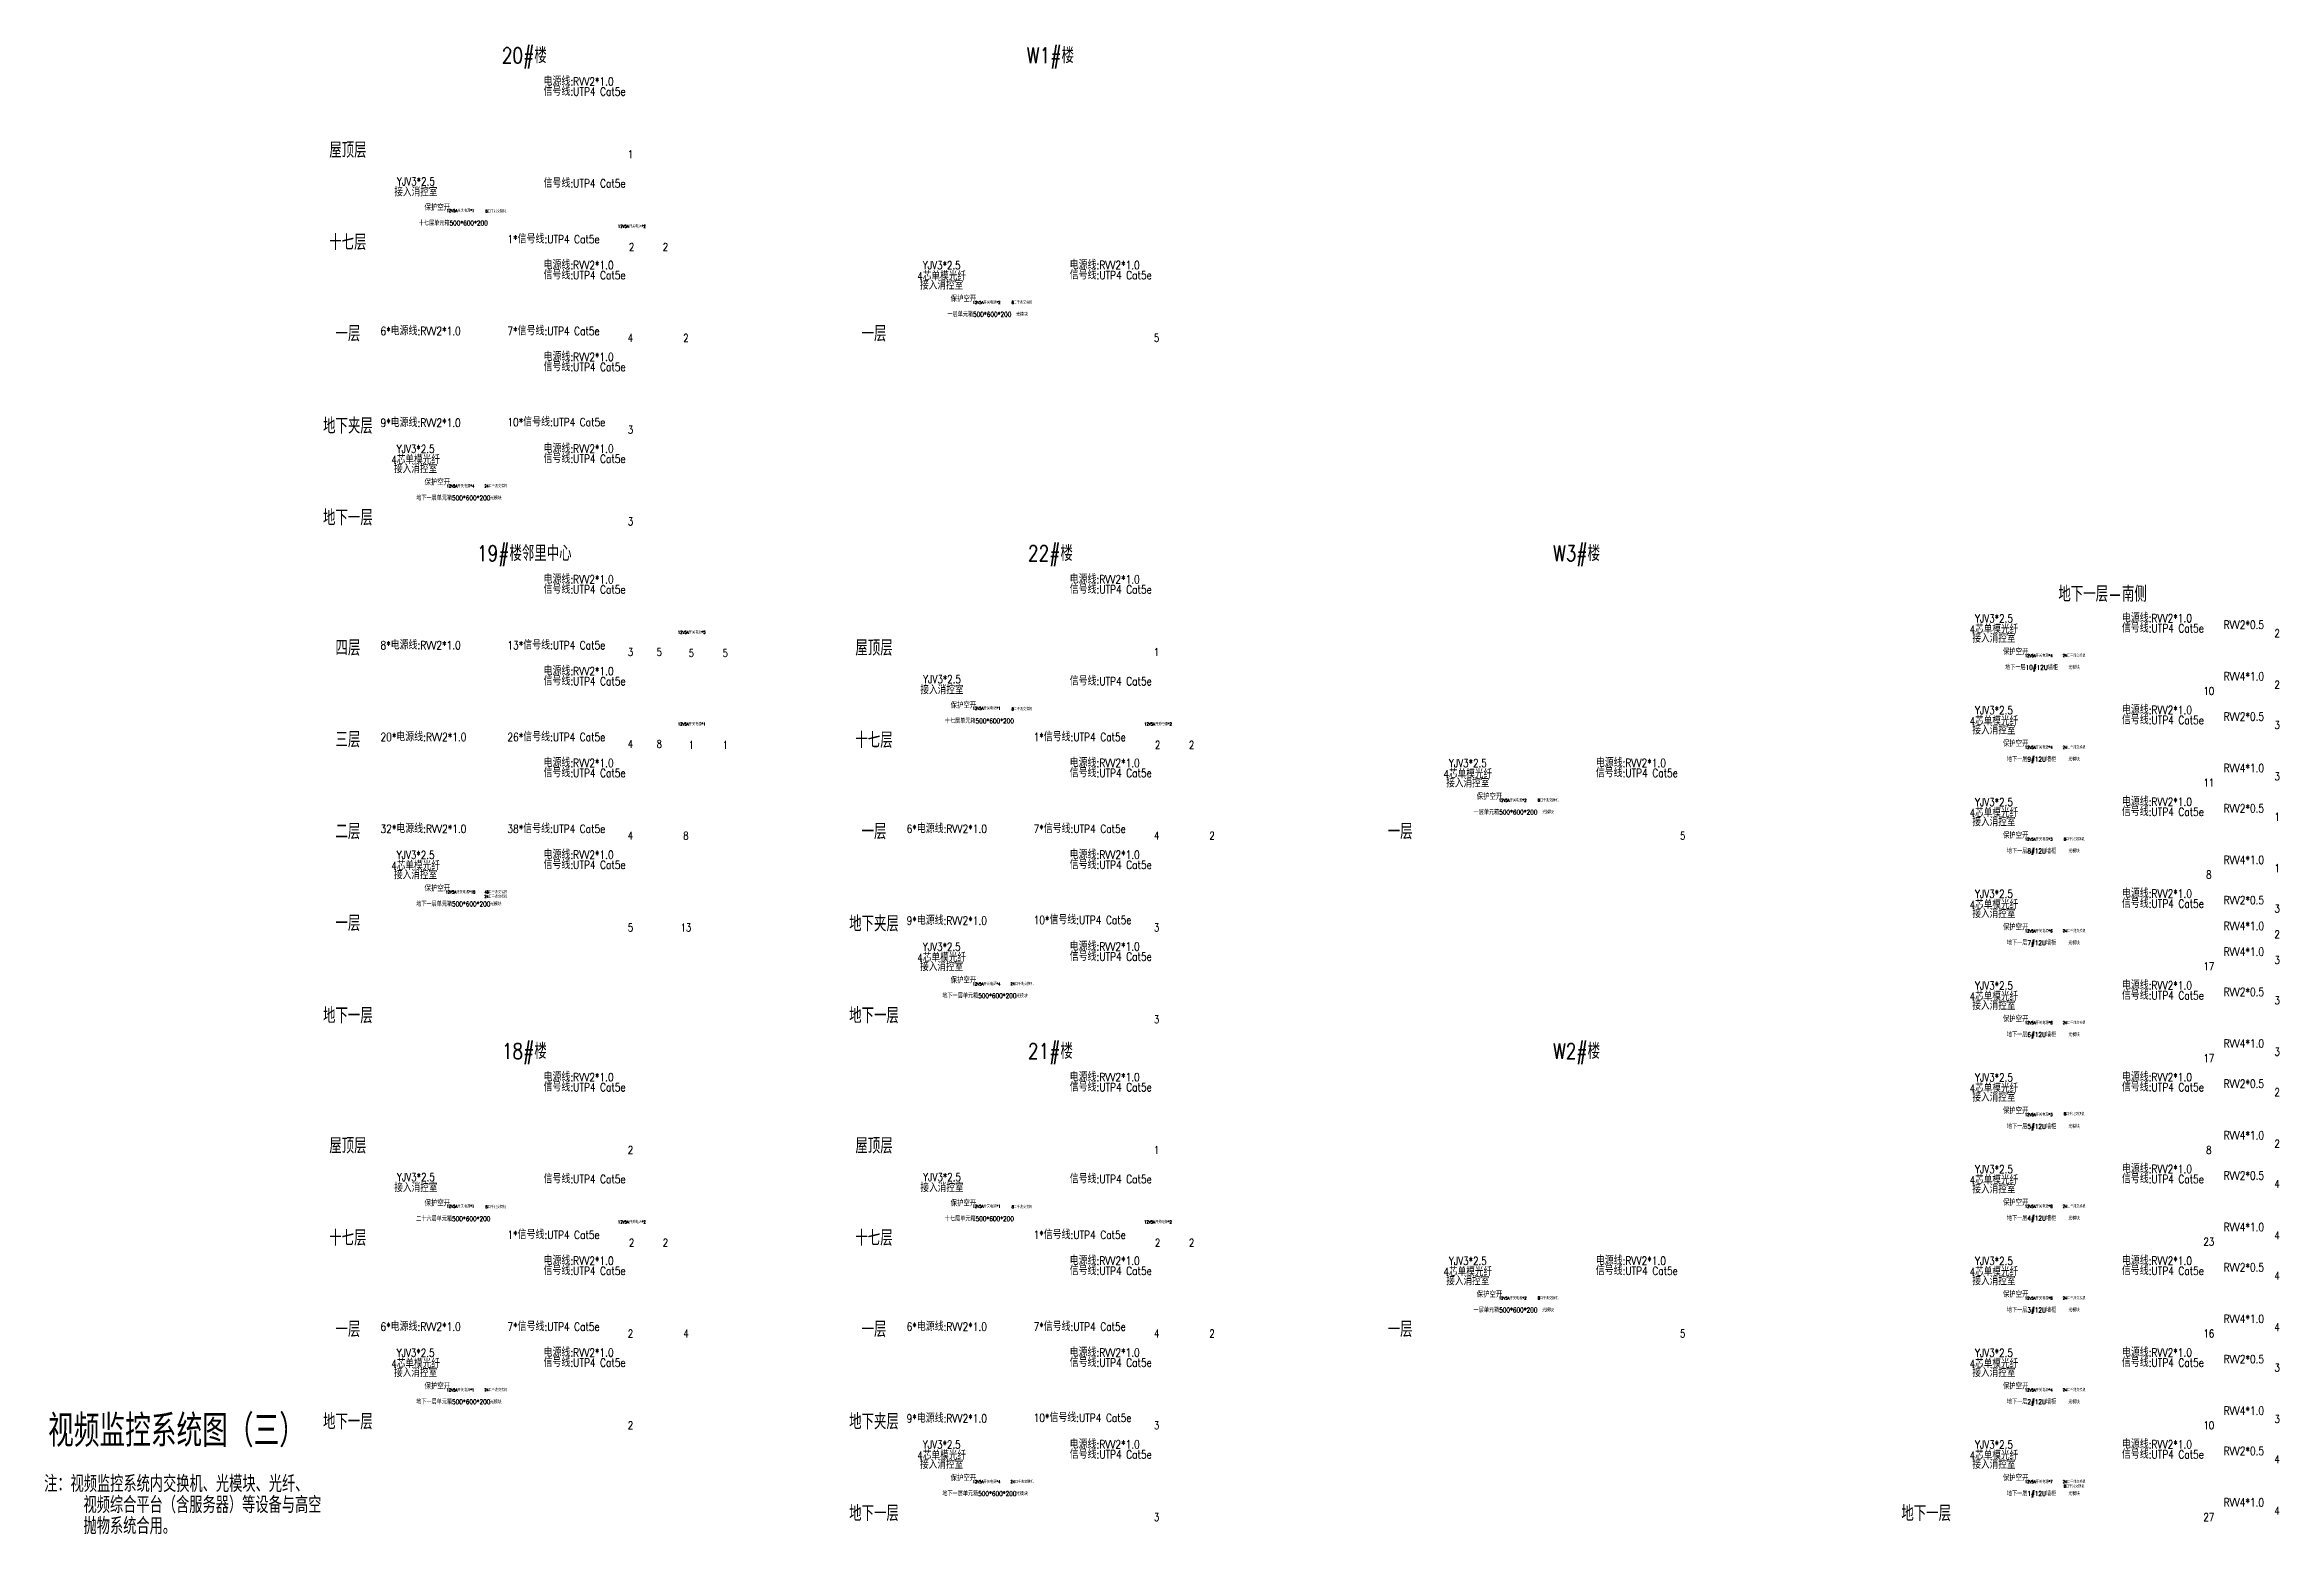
# Model space of a CAD drawing. Extents: x 2114868 to 5528286, y 1846921 to 2016792.
# Drawn here: x 2597116 to 2681957, y 1846921 to 1903473 of the extents above; entities that cross this region are included whole.
import ezdxf
from ezdxf.enums import TextEntityAlignment as Align

# ---------------------------------------------------------------- set-up
doc = ezdxf.new("R2010")
doc.units = 0
doc.header["$LTSCALE"] = 1000
doc.header["$MEASUREMENT"] = 0
for name, color, linetype in [('PUB_TITLE', 4, 'Continuous'), ('T-EQUP-LIST-PLAN', 3, 'Continuous'), ('智能化', 7, 'Continuous')]:
    doc.layers.add(name, color=color, linetype=linetype)
doc.styles.add('_TEL_DIM', font='SIMPLEX', dxfattribs={"width": 0.8, "height": 3.5, "bigfont": 'HZTXT'})
doc.styles.add('HZTXT', font='SIMPLEX.shx', dxfattribs={"width": 0.8, "height": 2500, "bigfont": 'HZTXT.shx'})

msp = doc.modelspace()

# ---------------------------------------------------------------- texts
at = {"layer": 'PUB_TITLE', "style": 'HZTXT', "width": 0.8}
msp.add_text('视频监控系统图（三）', height=1218.8, dxfattribs=at).set_placement((2597245, 1850241))
at = {"layer": 'T-EQUP-LIST-PLAN', "style": '_TEL_DIM', "width": 0.8}
for s, height, p in [('20#楼', 590, (2615324, 1903023)), ('W1#楼', 590, (2635299, 1903023)), ('屋顶层', 590, (2608627, 1899485)), ('1', 295, (2619358, 1899313)), ('十七层', 590, (2608627, 1896000)), ('2', 295, (2619397, 1895792)), ('2', 295, (2620684, 1895792)), ('一层', 590, (2608627, 1892515)), ('一层', 590, (2628602, 1892515)), ('4', 295, (2619358, 1892343)), ('2', 295, (2621460, 1892343)), ('5', 295, (2639333, 1892343)), ('地下夹层', 590, (2608627, 1889030)), ('3', 295, (2619358, 1888858)), ('地下一层', 590, (2608627, 1885545)), ('3', 295, (2619358, 1885373)), ('19#楼邻里中心', 590, (2615324, 1884123)), ('22#楼', 590, (2635299, 1884123)), ('W3#楼', 590, (2655273, 1884123)), ('地下一层-南侧', 590, (2675248, 1882648)), ('2', 295, (2681876, 1881131)), ('四层', 590, (2608627, 1880585)), ('3', 295, (2619358, 1880413)), ('5', 295, (2620449, 1880413)), ('5', 295, (2621669, 1880377)), ('5', 295, (2622956, 1880377)), ('屋顶层', 590, (2628602, 1880585)), ('1', 295, (2639333, 1880413)), ('2', 295, (2681876, 1879179)), ('10', 295, (2679282, 1878938)), ('3', 295, (2681876, 1877646)), ('三层', 590, (2608627, 1877100)), ('4', 295, (2619358, 1876928)), ('8', 295, (2620449, 1876928)), ('1', 295, (2621669, 1876892)), ('1', 295, (2622956, 1876892)), ('十七层', 590, (2628602, 1877100)), ('2', 295, (2639371, 1876892)), ('2', 295, (2640659, 1876892)), ('11', 295, (2679282, 1875453)), ('3', 295, (2681876, 1875694)), ('1', 295, (2681876, 1874161)), ('二层', 590, (2608627, 1873615)), ('4', 295, (2619358, 1873443)), ('8', 295, (2621460, 1873443)), ('一层', 590, (2628602, 1873615)), ('4', 295, (2639333, 1873443)), ('2', 295, (2641435, 1873443)), ('一层', 590, (2648577, 1873615)), ('5', 295, (2659307, 1873443)), ('8', 295, (2679282, 1871968)), ('1', 295, (2681876, 1872209)), ('3', 295, (2681876, 1870676)), ('一层', 590, (2608627, 1870130)), ('5', 295, (2619358, 1869958)), ('13', 295, (2621460, 1869958)), ('地下夹层', 590, (2628602, 1870130)), ('3', 295, (2639333, 1869958)), ('2', 295, (2681876, 1869697)), ('17', 295, (2679282, 1868483)), ('3', 295, (2681876, 1868724)), ('地下一层', 590, (2608627, 1866645)), ('地下一层', 590, (2628602, 1866645)), ('3', 295, (2639333, 1866473)), ('3', 295, (2681876, 1867191)), ('18#楼', 590, (2615324, 1865223)), ('21#楼', 590, (2635299, 1865223)), ('W2#楼', 590, (2655273, 1865223)), ('17', 295, (2679282, 1864998)), ('3', 295, (2681876, 1865239)), ('2', 295, (2681876, 1863706)), ('屋顶层', 590, (2608627, 1861685)), ('2', 295, (2619358, 1861513)), ('屋顶层', 590, (2628602, 1861685)), ('1', 295, (2639333, 1861513)), ('8', 295, (2679282, 1861513)), ('2', 295, (2681876, 1861754)), ('4', 295, (2681876, 1860221)), ('十七层', 590, (2608627, 1858200)), ('2', 295, (2619397, 1857992)), ('2', 295, (2620684, 1857992)), ('十七层', 590, (2628602, 1858200)), ('2', 295, (2639371, 1857992)), ('2', 295, (2640659, 1857992)), ('23', 295, (2679282, 1858028)), ('4', 295, (2681876, 1858269)), ('4', 295, (2681876, 1856736)), ('一层', 590, (2608627, 1854715)), ('2', 295, (2619358, 1854543)), ('4', 295, (2621460, 1854543)), ('一层', 590, (2628602, 1854715)), ('4', 295, (2639333, 1854543)), ('2', 295, (2641435, 1854543)), ('一层', 590, (2648577, 1854715)), ('5', 295, (2659307, 1854543)), ('16', 295, (2679282, 1854543)), ('4', 295, (2681876, 1854784)), ('3', 295, (2681876, 1853251)), ('地下一层', 590, (2608627, 1851230)), ('地下夹层', 590, (2628602, 1851230)), ('3', 295, (2681876, 1851299)), ('2', 295, (2619358, 1851058)), ('3', 295, (2639333, 1851058)), ('10', 295, (2679282, 1851058)), ('4', 295, (2681876, 1849766)), ('地下一层', 590, (2628602, 1847745)), ('地下一层', 590, (2668551, 1847745)), ('4', 295, (2681876, 1847814)), ('3', 295, (2639333, 1847573)), ('27', 295, (2679282, 1847573))]:
    msp.add_text(s, height=height, dxfattribs=at).set_placement(p, align=Align.MIDDLE)
at = {"layer": '智能化', "color": 120, "style": '_TEL_DIM', "width": 0.8}
for s, height, p in [('电源线:RVV2*1.0', 313.59, (2616057, 1901918)), ('信号线:UTP4 Cat5e', 313.59, (2616057, 1901536)), ('信号线:UTP4 Cat5e', 313.59, (2616057, 1898051)), ('1*信号线:UTP4 Cat5e', 313.59, (2614685, 1895932)), ('信号线:UTP4 Cat5e', 313.59, (2616057, 1894566)), ('电源线:RVV2*1.0', 313.59, (2616057, 1894948)), ('信号线:UTP4 Cat5e', 313.59, (2636032, 1894566)), ('电源线:RVV2*1.0', 313.59, (2636032, 1894948)), ('6*电源线:RVV2*1.0', 313.59, (2609865, 1892447)), ('7*信号线:UTP4 Cat5e', 313.59, (2614685, 1892447)), ('信号线:UTP4 Cat5e', 313.59, (2616057, 1891081)), ('电源线:RVV2*1.0', 313.59, (2616057, 1891463)), ('9*电源线:RVV2*1.0', 313.59, (2609865, 1888962)), ('10*信号线:UTP4 Cat5e', 313.59, (2614685, 1888987)), ('信号线:UTP4 Cat5e', 313.59, (2616057, 1887596)), ('电源线:RVV2*1.0', 313.59, (2616057, 1887978)), ('信号线:UTP4 Cat5e', 313.59, (2616057, 1882636)), ('电源线:RVV2*1.0', 313.59, (2616057, 1883018)), ('信号线:UTP4 Cat5e', 313.59, (2636032, 1882636)), ('电源线:RVV2*1.0', 313.59, (2636032, 1883018)), ('电源线:RVV2*1.0', 313.59, (2675981, 1881543)), ('信号线:UTP4 Cat5e', 313.59, (2675981, 1881161)), ('RVV2*0.5', 313.6, (2679843, 1881294)), ('8*电源线:RVV2*1.0', 313.59, (2609865, 1880517)), ('13*信号线:UTP4 Cat5e', 313.59, (2614685, 1880517)), ('信号线:UTP4 Cat5e', 313.59, (2616057, 1879151)), ('电源线:RVV2*1.0', 313.59, (2616057, 1879533)), ('信号线:UTP4 Cat5e', 313.59, (2636032, 1879151)), ('RVV4*1.0', 313.6, (2679843, 1879338)), ('电源线:RVV2*1.0', 313.59, (2675981, 1878058)), ('信号线:UTP4 Cat5e', 313.59, (2675981, 1877676)), ('RVV2*0.5', 313.6, (2679843, 1877809)), ('20*电源线:RVV2*1.0', 313.59, (2609865, 1877032)), ('26*信号线:UTP4 Cat5e', 313.59, (2614685, 1877032)), ('1*信号线:UTP4 Cat5e', 313.59, (2634660, 1877032)), ('信号线:UTP4 Cat5e', 313.59, (2616057, 1875666)), ('电源线:RVV2*1.0', 313.59, (2616057, 1876048)), ('信号线:UTP4 Cat5e', 313.59, (2636032, 1875666)), ('电源线:RVV2*1.0', 313.59, (2636032, 1876048)), ('信号线:UTP4 Cat5e', 313.59, (2656007, 1875666)), ('电源线:RVV2*1.0', 313.59, (2656007, 1876048)), ('RVV4*1.0', 313.6, (2679843, 1875853)), ('信号线:UTP4 Cat5e', 313.59, (2675981, 1874191)), ('电源线:RVV2*1.0', 313.59, (2675981, 1874573)), ('RVV2*0.5', 313.6, (2679843, 1874324)), ('32*电源线:RVV2*1.0', 313.59, (2609865, 1873547)), ('38*信号线:UTP4 Cat5e', 313.59, (2614685, 1873547)), ('6*电源线:RVV2*1.0', 313.59, (2629840, 1873547)), ('7*信号线:UTP4 Cat5e', 313.59, (2634660, 1873547)), ('信号线:UTP4 Cat5e', 313.59, (2616057, 1872181)), ('电源线:RVV2*1.0', 313.59, (2616057, 1872563)), ('信号线:UTP4 Cat5e', 313.59, (2636032, 1872181)), ('电源线:RVV2*1.0', 313.59, (2636032, 1872563)), ('RVV4*1.0', 313.6, (2679843, 1872368)), ('信号线:UTP4 Cat5e', 313.59, (2675981, 1870706)), ('电源线:RVV2*1.0', 313.59, (2675981, 1871088)), ('RVV2*0.5', 313.6, (2679843, 1870839)), ('9*电源线:RVV2*1.0', 313.59, (2629840, 1870062)), ('10*信号线:UTP4 Cat5e', 313.59, (2634660, 1870087)), ('RVV4*1.0', 313.6, (2679843, 1869860)), ('电源线:RVV2*1.0', 313.59, (2636032, 1869078)), ('RVV4*1.0', 313.6, (2679843, 1868883)), ('信号线:UTP4 Cat5e', 313.59, (2636032, 1868696)), ('信号线:UTP4 Cat5e', 313.59, (2675981, 1867221)), ('电源线:RVV2*1.0', 313.59, (2675981, 1867603)), ('RVV2*0.5', 313.6, (2679843, 1867354)), ('RVV4*1.0', 313.6, (2679843, 1865398)), ('信号线:UTP4 Cat5e', 313.59, (2616057, 1863736)), ('电源线:RVV2*1.0', 313.59, (2616057, 1864118)), ('信号线:UTP4 Cat5e', 313.59, (2636032, 1863736)), ('电源线:RVV2*1.0', 313.59, (2636032, 1864118)), ('信号线:UTP4 Cat5e', 313.59, (2675981, 1863736)), ('电源线:RVV2*1.0', 313.59, (2675981, 1864118)), ('RVV2*0.5', 313.6, (2679843, 1863869)), ('RVV4*1.0', 313.6, (2679843, 1861913)), ('信号线:UTP4 Cat5e', 313.59, (2616057, 1860251)), ('信号线:UTP4 Cat5e', 313.59, (2636032, 1860251)), ('信号线:UTP4 Cat5e', 313.59, (2675981, 1860251)), ('电源线:RVV2*1.0', 313.59, (2675981, 1860633)), ('RVV2*0.5', 313.6, (2679843, 1860384)), ('1*信号线:UTP4 Cat5e', 313.59, (2614685, 1858132)), ('1*信号线:UTP4 Cat5e', 313.59, (2634660, 1858132)), ('RVV4*1.0', 313.6, (2679843, 1858428)), ('电源线:RVV2*1.0', 313.59, (2616057, 1857148)), ('电源线:RVV2*1.0', 313.59, (2636032, 1857148)), ('电源线:RVV2*1.0', 313.59, (2656007, 1857148)), ('电源线:RVV2*1.0', 313.59, (2675981, 1857148)), ('RVV2*0.5', 313.6, (2679843, 1856899)), ('信号线:UTP4 Cat5e', 313.59, (2616057, 1856766)), ('信号线:UTP4 Cat5e', 313.59, (2636032, 1856766)), ('信号线:UTP4 Cat5e', 313.59, (2656007, 1856766)), ('信号线:UTP4 Cat5e', 313.59, (2675981, 1856766)), ('6*电源线:RVV2*1.0', 313.59, (2609865, 1854647)), ('7*信号线:UTP4 Cat5e', 313.59, (2614685, 1854647)), ('6*电源线:RVV2*1.0', 313.59, (2629840, 1854647)), ('7*信号线:UTP4 Cat5e', 313.59, (2634660, 1854647)), ('RVV4*1.0', 313.6, (2679843, 1854943)), ('电源线:RVV2*1.0', 313.59, (2616057, 1853663)), ('电源线:RVV2*1.0', 313.59, (2636032, 1853663)), ('电源线:RVV2*1.0', 313.59, (2675981, 1853663)), ('信号线:UTP4 Cat5e', 313.59, (2616057, 1853281)), ('信号线:UTP4 Cat5e', 313.59, (2636032, 1853281)), ('信号线:UTP4 Cat5e', 313.59, (2675981, 1853281)), ('RVV2*0.5', 313.6, (2679843, 1853414)), ('9*电源线:RVV2*1.0', 313.59, (2629840, 1851162)), ('10*信号线:UTP4 Cat5e', 313.59, (2634660, 1851187)), ('RVV4*1.0', 313.6, (2679843, 1851458)), ('电源线:RVV2*1.0', 313.59, (2636032, 1850178)), ('电源线:RVV2*1.0', 313.59, (2675981, 1850178)), ('信号线:UTP4 Cat5e', 313.59, (2636032, 1849796)), ('信号线:UTP4 Cat5e', 313.59, (2675981, 1849796)), ('RVV2*0.5', 313.6, (2679843, 1849929)), ('RVV4*1.0', 313.6, (2679843, 1847973))]:
    msp.add_text(s, height=height, dxfattribs=at).set_placement(p)
at = {"layer": '智能化', "color": 2, "linetype": 'ByBlock', "style": '_TEL_DIM', "width": 0.8}
for s, height, p in [('YJV3*2.5', 303.5, (2611209, 1898283)), ('接入消控室', 303.5, (2611209, 1897870)), ('12V5A开关电源*1', 112.5, (2612900, 1897177)), ('8口千兆交换机', 108, (2614243, 1897153)), ('十七层单元箱500*600*200', 180, (2612628, 1896700)), ('12V5A开关电源*2', 112.5, (2619411, 1896580)), ('YJV3*2.5', 303.5, (2631172, 1895097)), ('4芯单模光纤', 303.5, (2631172, 1894681)), ('接入消控室', 303.5, (2631172, 1894332)), ('12V5A开关电源*2', 112.5, (2632875, 1893686)), ('8口千兆交换机', 108, (2634218, 1893689)), ('一层单元箱500*600*200', 180, (2632603, 1893236)), ('光模块', 135, (2634218, 1893236)), ('YJV3*2.5', 303.5, (2611198, 1888127)), ('4芯单模光纤', 303.5, (2611198, 1887711)), ('接入消控室', 303.5, (2611198, 1887362)), ('地下一层单元箱500*600*200', 180, (2612628, 1886266)), ('12V5A开关电源*4', 112.5, (2612900, 1886716)), ('24口千兆交换机', 108, (2614243, 1886719)), ('光模块', 135, (2614244, 1886266)), ('YJV3*2.5', 303.5, (2671122, 1881692)), ('12V5A开关电源*5', 112.5, (2621683, 1881165)), ('4芯单模光纤', 303.5, (2671122, 1881276)), ('接入消控室', 303.5, (2671122, 1880927)), ('12V5A开关电源*4', 112.5, (2672824, 1880281)), ('24口千兆交换机', 108, (2674167, 1880284)), ('YJV3*2.5', 303.5, (2631184, 1879383)), ('地下一层10#12U墙柜', 180, (2672552, 1879831)), ('光模块', 135, (2674168, 1879831)), ('接入消控室', 303.5, (2631184, 1878970)), ('12V5A开关电源*1', 112.5, (2621683, 1877680)), ('十七层单元箱500*600*200', 180, (2632603, 1877800)), ('12V5A开关电源*1', 112.5, (2632875, 1878277)), ('8口千兆交换机', 108, (2634218, 1878253)), ('12V5A开关电源*2', 112.5, (2639385, 1877680)), ('YJV3*2.5', 303.5, (2671122, 1878207)), ('4芯单模光纤', 303.5, (2671122, 1877791)), ('接入消控室', 303.5, (2671122, 1877442)), ('12V5A开关电源*4', 112.5, (2672824, 1876796)), ('24口千兆交换机', 108, (2674167, 1876799)), ('YJV3*2.5', 303.5, (2651147, 1876197)), ('4芯单模光纤', 303.5, (2651147, 1875781)), ('地下一层9#12U墙柜', 180, (2672552, 1876346)), ('光模块', 135, (2674168, 1876346)), ('接入消控室', 303.5, (2651147, 1875432)), ('一层单元箱500*600*200', 180, (2652578, 1874336)), ('12V5A开关电源*2', 112.5, (2652850, 1874786)), ('8口千兆交换机', 108, (2654192, 1874789)), ('光模块', 135, (2654193, 1874336)), ('YJV3*2.5', 303.5, (2671122, 1874722)), ('4芯单模光纤', 303.5, (2671122, 1874306)), ('接入消控室', 303.5, (2671122, 1873957)), ('12V5A开关电源*3', 112.5, (2672824, 1873311)), ('8口千兆交换机', 108, (2674167, 1873314)), ('YJV3*2.5', 303.5, (2611198, 1872712)), ('4芯单模光纤', 303.5, (2611198, 1872296)), ('地下一层8#12U墙柜', 180, (2672552, 1872861)), ('光模块', 135, (2674168, 1872861)), ('接入消控室', 303.5, (2611198, 1871947)), ('地下一层单元箱500*600*200', 180, (2612628, 1870851)), ('12V5A开关电源*19', 112.5, (2612900, 1871301)), ('48口千兆交换机', 108, (2614243, 1871304)), ('24口千兆交换机', 108, (2614243, 1871133)), ('光模块', 135, (2614244, 1870851)), ('YJV3*2.5', 303.5, (2671122, 1871237)), ('4芯单模光纤', 303.5, (2671122, 1870821)), ('接入消控室', 303.5, (2671122, 1870472)), ('YJV3*2.5', 303.5, (2631172, 1869227)), ('地下一层7#12U墙柜', 180, (2672552, 1869376)), ('12V5A开关电源*6', 112.5, (2672824, 1869826)), ('24口千兆交换机', 108, (2674167, 1869829)), ('光模块', 135, (2674168, 1869376)), ('4芯单模光纤', 303.5, (2631172, 1868811)), ('接入消控室', 303.5, (2631172, 1868462)), ('地下一层单元箱500*600*200', 180, (2632603, 1867366)), ('12V5A开关电源*4', 112.5, (2632875, 1867816)), ('24口千兆交换机', 108, (2634218, 1867819)), ('光模块', 135, (2634218, 1867366)), ('YJV3*2.5', 303.5, (2671122, 1867752)), ('4芯单模光纤', 303.5, (2671122, 1867336)), ('接入消控室', 303.5, (2671122, 1866987)), ('地下一层6#12U墙柜', 180, (2672552, 1865891)), ('12V5A开关电源*6', 112.5, (2672824, 1866341)), ('24口千兆交换机', 108, (2674167, 1866344)), ('光模块', 135, (2674168, 1865891)), ('YJV3*2.5', 303.5, (2671122, 1864267)), ('4芯单模光纤', 303.5, (2671122, 1863851)), ('接入消控室', 303.5, (2671122, 1863502)), ('地下一层5#12U墙柜', 180, (2672552, 1862406)), ('12V5A开关电源*3', 112.5, (2672824, 1862856)), ('8口千兆交换机', 108, (2674167, 1862881)), ('光模块', 135, (2674168, 1862406)), ('YJV3*2.5', 303.5, (2611209, 1860483)), ('YJV3*2.5', 303.5, (2631184, 1860483)), ('YJV3*2.5', 303.5, (2671122, 1860782)), ('接入消控室', 303.5, (2611209, 1860070)), ('接入消控室', 303.5, (2631184, 1860070)), ('4芯单模光纤', 303.5, (2671122, 1860366)), ('接入消控室', 303.5, (2671122, 1860017)), ('二十六层单元箱500*600*200', 180, (2612628, 1858900)), ('12V5A开关电源*1', 112.5, (2612900, 1859377)), ('8口千兆交换机', 108, (2614243, 1859353)), ('十七层单元箱500*600*200', 180, (2632603, 1858900)), ('12V5A开关电源*1', 112.5, (2632875, 1859377)), ('8口千兆交换机', 108, (2634218, 1859353)), ('地下一层4#12U墙柜', 180, (2672552, 1858921)), ('12V5A开关电源*8', 112.5, (2672824, 1859371)), ('24口千兆交换机', 108, (2674167, 1859374)), ('光模块', 135, (2674168, 1858921)), ('12V5A开关电源*2', 112.5, (2619411, 1858780)), ('12V5A开关电源*2', 112.5, (2639385, 1858780)), ('YJV3*2.5', 303.5, (2651147, 1857297)), ('YJV3*2.5', 303.5, (2671122, 1857297)), ('4芯单模光纤', 303.5, (2651147, 1856881)), ('接入消控室', 303.5, (2651147, 1856532)), ('4芯单模光纤', 303.5, (2671122, 1856881)), ('接入消控室', 303.5, (2671122, 1856532)), ('一层单元箱500*600*200', 180, (2652578, 1855436)), ('12V5A开关电源*2', 112.5, (2652850, 1855886)), ('8口千兆交换机', 108, (2654192, 1855889)), ('光模块', 135, (2654193, 1855436)), ('地下一层3#12U墙柜', 180, (2672552, 1855436)), ('12V5A开关电源*6', 112.5, (2672824, 1855886)), ('24口千兆交换机', 108, (2674167, 1855889)), ('光模块', 135, (2674168, 1855436)), ('YJV3*2.5', 303.5, (2611198, 1853812)), ('YJV3*2.5', 303.5, (2671122, 1853812)), ('4芯单模光纤', 303.5, (2611198, 1853396)), ('接入消控室', 303.5, (2611198, 1853047)), ('4芯单模光纤', 303.5, (2671122, 1853396)), ('接入消控室', 303.5, (2671122, 1853047)), ('12V5A开关电源*1', 112.5, (2612900, 1852401)), ('24口千兆交换机', 108, (2614243, 1852404)), ('12V5A开关电源*4', 112.5, (2672824, 1852401)), ('24口千兆交换机', 108, (2674167, 1852404)), ('地下一层单元箱500*600*200', 180, (2612628, 1851951)), ('光模块', 135, (2614244, 1851951)), ('地下一层2#12U墙柜', 180, (2672552, 1851951)), ('光模块', 135, (2674168, 1851951)), ('YJV3*2.5', 303.5, (2631172, 1850327)), ('YJV3*2.5', 303.5, (2671122, 1850327)), ('4芯单模光纤', 303.5, (2631172, 1849911)), ('接入消控室', 303.5, (2631172, 1849562)), ('4芯单模光纤', 303.5, (2671122, 1849911)), ('接入消控室', 303.5, (2671122, 1849562)), ('12V5A开关电源*4', 112.5, (2632875, 1848916)), ('24口千兆交换机', 108, (2634218, 1848919)), ('12V5A开关电源*7', 112.5, (2672824, 1848916)), ('24口千兆交换机', 108, (2674167, 1848919)), ('8口千兆交换机', 108, (2674167, 1848748)), ('地下一层单元箱500*600*200', 180, (2632603, 1848466)), ('光模块', 135, (2634218, 1848466)), ('地下一层1#12U墙柜', 180, (2672552, 1848466)), ('光模块', 135, (2674168, 1848466))]:
    msp.add_text(s, height=height, dxfattribs=at).set_placement(p, align=Align.MIDDLE_CENTER)
for p in [(2611536, 1897178), (2631511, 1893714), (2611536, 1886744), (2671460, 1880309), (2631511, 1878278), (2671460, 1876824), (2651485, 1874814), (2671460, 1873339), (2611536, 1871329), (2671460, 1869854), (2631511, 1867844), (2671460, 1866369), (2671460, 1862884), (2611536, 1859378), (2631511, 1859378), (2671460, 1859399), (2651485, 1855914), (2671460, 1855914), (2611536, 1852429), (2671460, 1852429), (2631511, 1848944), (2671460, 1848944)]:
    msp.add_text('保护空开', height=225, dxfattribs=at).set_placement(p)
at = {"layer": '智能化', "style": '_TEL_DIM', "width": 0.8}
for s, p in [('注：视频监控系统内交换机、光模块、光纤、', (2597094, 1848525)), ('    视频综合平台（含服务器）等设备与高空', (2597094, 1847725)), ('    抛物系统合用。', (2597094, 1846925))]:
    msp.add_text(s, height=627.18, dxfattribs=at).set_placement(p)

doc.saveas('drawing.dxf')
